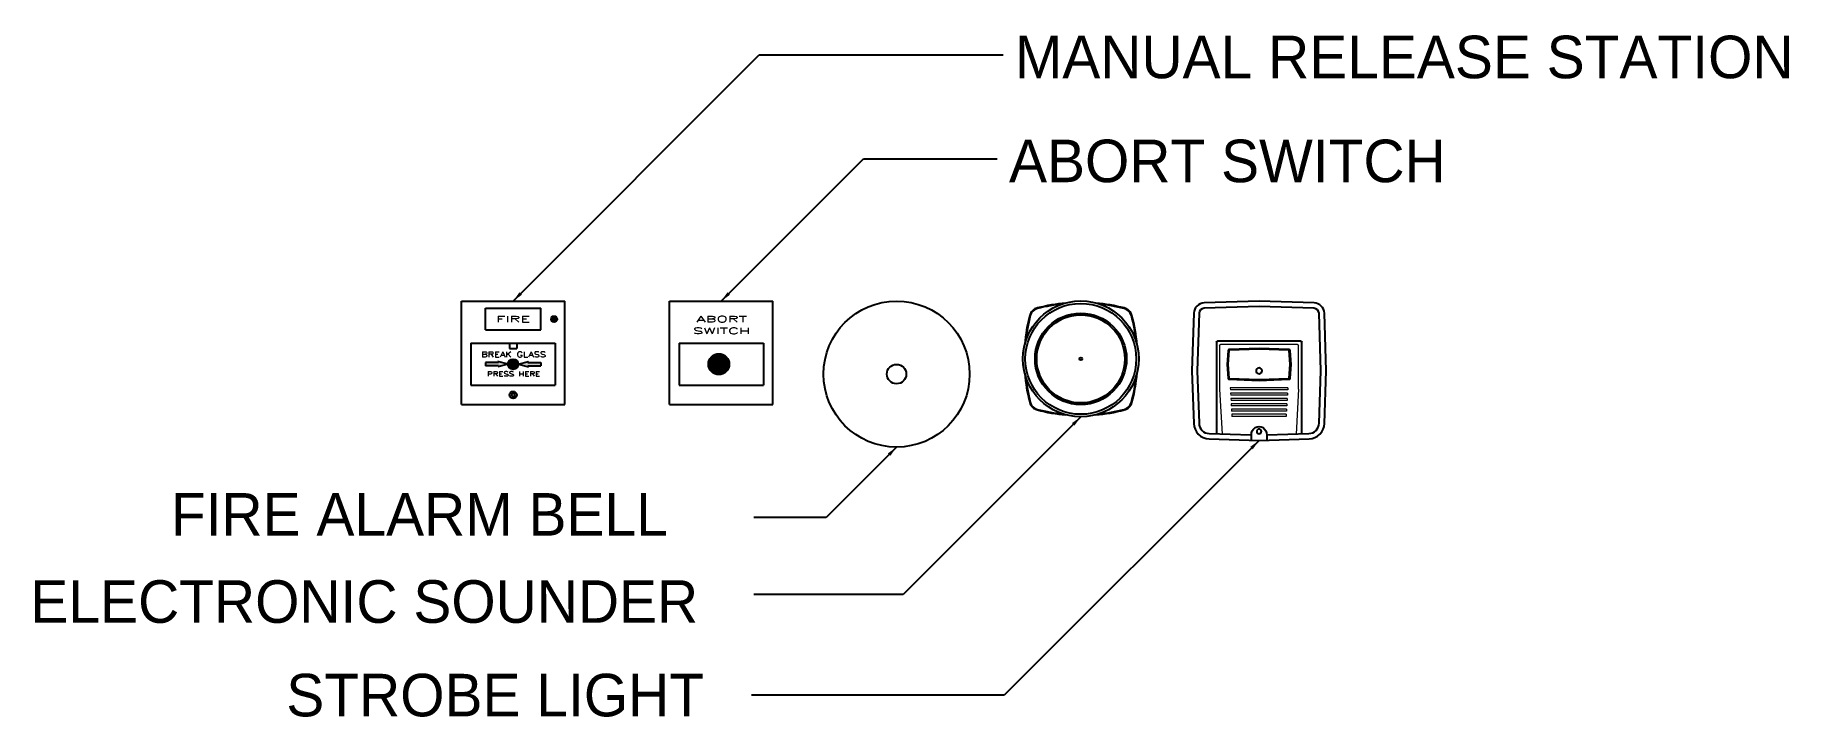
# Model space of a CAD drawing. Header units: millimetres. Extents: x -20146070 to 165023, y -3349561 to 35447.
# Drawn here: x -371878 to -370231, y -38557 to -37916 of the extents above; entities that cross this region are included whole.
import ezdxf
from ezdxf import colors
from ezdxf.entities.mleader import LeaderData, LeaderLine
from ezdxf.enums import TextEntityAlignment as Align
from ezdxf.lldxf.tags import DXFTag
from ezdxf.math import Vec2, Vec3

# ---------------------------------------------------------------- set-up
doc = ezdxf.new("R2010")
doc.units = ezdxf.units.MM
doc.header["$LTSCALE"] = 50
doc.linetypes.add('CONTINOUS', pattern=[0])
for name, color, linetype in [('CALLPOINT', 1, 'Continuous'), ('M-_FM200---_A-_N', 7, 'Continuous'), ('M_FIREALAM-_E-', 10, 'Continuous'), ('NW-DIM', 7, 'Continuous')]:
    doc.layers.add(name, color=color, linetype=linetype)
doc.layers.add('M-_FIREALAM_E-', color=14, linetype='FIRE_ALARM', lineweight=30)
doc.styles.add('MtXpl_Agency_FB', font='AGENCYR.TTF')
doc.styles.add('RomanS', font='romans__.ttf', dxfattribs={"width": 0.75, "height": 40})
tags = doc.linetypes.add('FIRE_ALARM', pattern='A,0.5,-0.2,["FA",Standard,S=0.1,R=0,X=-0.1,Y=-0.05],-0.25', length=0.95).pattern_tags.tags
tags[6] = DXFTag(74, 10)
doc.dimstyles.new('DI (MINI 100)', dxfattribs={"dimscale": 500, "dimtxt": 0.18, "dimasz": 0.02, "dimexe": 0.01, "dimexo": 0.01, "dimgap": 0.09, "dimtad": 0, "dimtih": 1, "dimtoh": 1, "dimdec": 0, "dimzin": 0, "dimdsep": 46, "dimtxsty": 'Standard', "dimblk": 'OBLIQUE', "dimcen": 0.09, "dimadec": 0, "dimazin": 0, "dimtfac": 1, "dimtdec": 0, "dimtofl": 0, "dimtmove": 2, "dimatfit": 3, "dimfxl": 1, "dimtolj": 1, "dimtzin": 0, "dimarcsym": 0})

msp = doc.modelspace()

# ---------------------------------------------------------------- texts
at = {"layer": 'M-_FM200---_A-_N', "ltscale": 150, "char_height": 40, "width": 922.268, "attachment_point": 1, "style": 'MtXpl_Agency_FB'}
for s, insert in [('MANUAL RELEASE STATION', (-370958.1, -37916.6)), ('ABORT SWITCH', (-370963.6, -38014.3)), ('FIRE ALARM BELL', (-371750.7, -38346.4)), ('ELECTRONIC SOUNDER', (-371882.6, -38428.3)), ('STROBE LIGHT', (-371642.3, -38516.2))]:
    msp.add_mtext(s, dxfattribs=dict(at, insert=insert))

# ---------------------------------------------------------------- blocks, each defined once
blk = doc.blocks.new('MR')
for color, points in [(256, [(84.2, 80.3, 1), (89.9, 80.3, 1)]), (7, [(34.9, 36.3), (34.1, 35.5), (43.8, 37.9), (34.1, 40.3), (34.9, 39.5), (22.7, 39.5), (22.7, 36.3)]), (7, [(53.5, 37.9, 1), (43.8, 37.9, 1)]), (7, [(74.5, 36.3), (74.5, 39.5), (62.4, 39.5), (63.2, 40.3), (53.5, 37.9), (63.2, 35.5), (62.4, 36.3)])]:
    blk.add_hatch(color=color).paths.add_polyline_path(points)
for p, q in [((0, 0), (0, 97.2)), ((0, 97.2), (97.2, 97.2)), ((22.6, 70.1), (22.6, 90.5)), ((22.6, 90.5), (74.6, 90.5)), ((74.6, 70.1), (74.6, 90.5)), ((97.2, 0), (97.2, 97.2)), ((22.6, 70.1), (74.6, 70.1)), ((9, 57.7), (9, 18.1)), ((9, 57.7), (88.2, 57.7)), ((45.2, 57.7), (45.2, 52.8)), ((45.2, 52.8), (52, 52.8)), ((52, 57.7), (52, 52.8)), ((88.2, 57.7), (88.2, 18.1)), ((9, 18.1), (88.2, 18.1)), ((0, 0), (97.2, 0))]:
    blk.add_line(p, q)
at = {"color": 7}
for p, q in [((34.9, 39.5), (22.7, 39.5)), ((22.7, 39.5), (22.7, 36.3)), ((34.9, 36.3), (22.7, 36.3)), ((43.8, 37.9), (34.1, 40.3)), ((34.1, 40.3), (34.9, 39.5)), ((43.8, 37.9), (34.1, 35.5)), ((34.9, 36.3), (34.1, 35.5)), ((53.5, 37.9), (63.2, 40.3)), ((53.5, 37.9), (63.2, 35.5)), ((63.2, 40.3), (62.4, 39.5)), ((62.4, 39.5), (74.5, 39.5)), ((62.4, 36.3), (74.5, 36.3)), ((62.4, 36.3), (63.2, 35.5)), ((74.5, 39.5), (74.5, 36.3))]:
    blk.add_line(p, q, dxfattribs=at)
blk.add_lwpolyline([(47.2, 8.2), (48.6, 7.3), (50.1, 8.2), (50.1, 9.9), (48.6, 10.7), (47.2, 9.9)], close=True)
for centre, radius in [((87.1, 80.3), 2.83), ((48.6, 9), 3.39)]:
    blk.add_circle(centre, radius)
blk.add_circle((48.6, 37.9), 4.85, dxfattribs=at)
at = {"color": 7, "style": 'RomanS'}
for s, height, width, p in [('FIRE', 5.65, 2, (48.6, 80.3)), ('BREAK GLASS', 5.14, 1.3, (49.1, 47.1)), ('PRESS HERE', 4.52, 1.3, (49.1, 28.8))]:
    blk.add_text(s, height=height, dxfattribs=dict(at, width=width)).set_placement(p, align=Align.MIDDLE)
blk = doc.blocks.new('AB')
h = blk.add_hatch(color=0)
h.dxf.hatch_style = 1
h.paths.add_polyline_path([(56.2, 37.9, 1), (36.6, 37.9, 1)])
for p, q in [((0, 0), (0, 97.2)), ((0, 97.2), (97.2, 97.2)), ((97.2, 0), (97.2, 97.2)), ((9, 57.7), (9, 18.1)), ((9, 57.7), (88.2, 57.7)), ((88.2, 57.7), (88.2, 18.1)), ((9, 18.1), (88.2, 18.1)), ((0, 0), (97.2, 0))]:
    blk.add_line(p, q)
blk.add_circle((46.4, 37.9), 9.83)
at = {"color": 7, "style": 'RomanS', "width": 2}
for s, p in [('ABORT', (49, 80.3)), ('SWITCH', (49, 69.2))]:
    blk.add_text(s, height=5.65, dxfattribs=at).set_placement(p, align=Align.MIDDLE)
blk = doc.blocks.new('BELLL')
at = {"layer": 'CALLPOINT'}
for radius in [68.6, 9.15]:
    blk.add_circle((0, 0), radius, dxfattribs=at)
blk = doc.blocks.new('HORN')
at = {"layer": 'CALLPOINT'}
for radius in [54.4, 52.1, 43, 41.4, 1.25]:
    blk.add_circle((0, -1.2), radius, dxfattribs=at)
for centre, radius, start, end in [((0, -111.3), 163.1, 94.9688, 104.4812), ((0, -111.3), 162.6, 95.872, 104.4812), ((0, -111.3), 163.1, 75.5089, 85.0312), ((0, -111.3), 162.6, 75.5089, 84.128), ((107.4, -1.2), 160.6, 165.2828, 175.1583), ((107.4, -1.2), 160.1, 165.2828, 174.1991), ((-38.3, 37), 10, 104.4812, 165.2828), ((-38.3, 37), 9.5, 104.4812, 165.2828), ((38.3, 37), 9.5, 14.9404, 75.5089), ((38.3, 37), 10, 14.9404, 75.5089), ((-105, -1.2), 157.9, 5.7251, 14.9404), ((-105, -1.2), 158.4, 4.7096, 14.9404), ((107.4, -1.2), 160.6, 184.8417, 194.7208), ((-105, -1.2), 158.4, 345.056, 355.2904), ((107.4, -1.2), 160.1, 185.8009, 194.7208), ((-105, -1.2), 157.9, 345.056, 354.2749), ((-38.3, -39.5), 10, 194.7208, 255.44), ((-38.3, -39.5), 9.5, 194.7208, 255.44), ((0, 107.9), 162.3, 255.44, 265.0697), ((0, 107.9), 161.8, 255.44, 264.1492), ((0, 107.9), 162.3, 274.9303, 284.57), ((0, 107.9), 161.8, 275.8508, 284.57), ((38.3, -39.5), 9.5, 284.57, 345.056), ((38.3, -39.5), 10, 284.57, 345.056)]:
    blk.add_arc(centre, radius, start, end, dxfattribs=at)
blk = doc.blocks.new('A$C19921543')
at = {"color": 0, "linetype": 'Continuous', "lineweight": -2}
for p, q in [((-103.1, -59.3), (-103.1, 26.8)), ((-102.1, 27.8), (-23.9, 27.8)), ((-22.9, 26.8), (-22.9, -59.3)), ((-70.3, -60), (-70.4, -65.3)), ((-55.7, -60), (-55.6, -65.3)), ((-55.7, -60), (-55.6, -65.3))]:
    blk.add_line(p, q, dxfattribs=at)
at = {"color": 8, "linetype": 'Continuous', "lineweight": 5}
for p, q in [((-100.1, -17.2), (-100.1, 23.8)), ((-99.1, 24.8), (-26.9, 24.8)), ((-25.9, 23.8), (-25.9, -17.2)), ((-90, -15.9), (-36, -15.9)), ((-90, -15.9), (-89.9, -17.9)), ((-36, -15.9), (-36.1, -17.9)), ((-100.1, -17.2), (-97.8, -59.4)), ((-89.9, -17.9), (-36.1, -17.9)), ((-89.7, -20.9), (-89.6, -22.9)), ((-89.7, -20.9), (-36.3, -20.9)), ((-89.6, -22.9), (-36.4, -22.9)), ((-89.4, -25.9), (-89.3, -27.9)), ((-89.4, -25.9), (-36.6, -25.9)), ((-89.3, -27.9), (-36.7, -27.9)), ((-89.2, -30.9), (-89.1, -32.9)), ((-89.2, -30.9), (-36.8, -30.9)), ((-89.1, -32.9), (-36.9, -32.9)), ((-36.8, -30.9), (-36.9, -32.9)), ((-36.6, -25.9), (-36.7, -27.9)), ((-36.3, -20.9), (-36.4, -22.9)), ((-25.9, -17.2), (-28.2, -59.4)), ((-88.9, -35.9), (-88.8, -37.9)), ((-88.9, -35.9), (-37.1, -35.9)), ((-88.8, -37.9), (-37.2, -37.9)), ((-88.6, -40.9), (-88.5, -42.9)), ((-88.6, -40.9), (-37.4, -40.9)), ((-88.5, -42.9), (-37.5, -42.9)), ((-37.4, -40.9), (-37.5, -42.9)), ((-37.1, -35.9), (-37.2, -37.9))]:
    blk.add_line(p, q, dxfattribs=at)
at = {"color": 0, "linetype": 'Continuous', "lineweight": -2}
for points in [[(-114.6, 63.8), (-63, 65.5), (-11.4, 63.8, -0.395515), (-1.7, 54.1), (0, 0), (-1.6, -49.4, -0.395515), (-16.1, -64), (-63, -65.5), (-109.9, -64, -0.395515), (-124.4, -49.4), (-126, 0), (-124.3, 54.1, -0.395515)], [(-63, 21), (-63, 21), (-34.9, 20, -0.383561), (-33.9, 19.1), (-33, 6), (-33.9, -7.1, -0.383561), (-34.9, -8), (-63, -9), (-91.1, -8, -0.383561), (-92.1, -7.1), (-93, 6), (-92.1, 19.1, -0.383561), (-91.1, 20), (-63, 21)]]:
    blk.add_lwpolyline(points, format="xyb", close=True, dxfattribs=at)
blk.add_lwpolyline([(-70.3, -60.3), (-109.8, -59, -0.395515), (-119.4, -49.3), (-121, 0), (-119.3, 54, -0.395515), (-114.5, 58.8), (-63, 60.5), (-11.5, 58.8, -0.395515), (-6.7, 54), (-5, 0), (-6.6, -49.3, -0.395515), (-16.2, -59), (-55.7, -60.3)], format="xyb", dxfattribs=at)
at = {"color": 8, "linetype": 'Continuous', "lineweight": 5}
blk.add_lwpolyline([(-63, 20), (-34.9, 19), (-34, 6), (-34.9, -7), (-63, -8), (-91.1, -7), (-92, 6), (-91.1, 19)], close=True, dxfattribs=at)
at = {"color": 2, "linetype": 'Continuous', "lineweight": -2}
blk.add_circle((-63, 0), 2.78, dxfattribs=at)
at = {"color": 0, "linetype": 'Continuous', "lineweight": -2}
blk.add_circle((-63, -56.9), 2.2, dxfattribs=at)
for centre, start, end in [((-102.1, 26.8), 90, 180), ((-23.9, 26.8), 0, 90)]:
    blk.add_arc(centre, 1, start, end, dxfattribs=at)
at = {"color": 8, "linetype": 'Continuous', "lineweight": 5}
for centre, start, end in [((-99.1, 23.8), 90, 180), ((-26.9, 23.8), 0, 90)]:
    blk.add_arc(centre, 1, start, end, dxfattribs=at)
at = {"color": 0, "linetype": 'Continuous', "lineweight": -2}
blk.add_ellipse((-63, -60), major_axis=(0, 7.66), ratio=0.947656, start_param=4.673307, end_param=7.893064, dxfattribs=at)
blk = doc.blocks.new('STR')
at = {"layer": 'M-_FIREALAM_E-', "color": 1, "linetype": 'Continuous', "lineweight": -2, "xscale": -1}
blk.add_blockref('A$C19921543', (-63, 0), dxfattribs=at)
blk = doc.blocks.new('_Oblique')
at = {"color": 0, "linetype": 'ByBlock', "lineweight": -2}
blk.add_line((-0.5, -0.5), (0.5, 0.5), dxfattribs=at)
blk = doc.blocks.new('SMOKE_FC')
at = {"color": 1, "lineweight": 9}
blk.add_circle((10040243.91, 1663042.57), 192.81, dxfattribs=at)
at = {"color": 1}
blk.add_circle((10040243.91, 1663042.57), 141.81, dxfattribs=at)
at = {"color": 7, "linetype": 'CONTINOUS'}
ml = blk.add_multileader_mtext('Standard', dxfattribs=at)
ml.set_content('{\\fArial|b0|i0|c0|p34;S}', color=7, style='RomanS')
ml.set_leader_properties(color=10)
ml.build(insert=Vec2(0, 0))
ml.multileader.update_dxf_attribs({"dogleg_length": 3.34, "arrow_head_size": 138.21, "scale": 50})
ctx = ml.context
ctx.base_point, ctx.scale, ctx.char_height, ctx.arrow_head_size, ctx.landing_gap_size, ctx.plane_origin = Vec3(10040043.16, 1663039.73), 50, 207.3094, 138.21, 138.21, Vec3(10036641.44, 1659230.95)
notes = []
notes.append((ctx, [(0, (0, 0, 0), (0, 0), (1, 0), 1, [])]))
ctx.mtext.insert, ctx.mtext.flow_direction = Vec3(10040181.36, 1663145.15), 5
for ctx, leaders in notes:
    for number, flags, end, landing, length, lines in leaders:
        leader = LeaderData()
        leader.index, (leader.has_last_leader_line, leader.has_dogleg_vector, leader.attachment_direction) = number, flags
        leader.last_leader_point, leader.dogleg_vector, leader.dogleg_length = Vec3(end), Vec3(landing), length
        for number, points, colour, breaks in lines:
            line = LeaderLine()
            line.index, line.vertices, line.color, line.breaks = number, Vec3.list(points), colors.encode_raw_color(colour), breaks
            leader.lines.append(line)
        ctx.leaders.append(leader)
blk = doc.blocks.new('SMOKE')
at = {"color": 1}
blk.add_circle((10040707.4, 1663042.57), 202.41, dxfattribs=at)
at = {"color": 7, "linetype": 'CONTINOUS'}
ml = blk.add_multileader_mtext('Standard', dxfattribs=at)
ml.set_content('{\\fArial|b0|i0|c0|p34;S}', color=7, style='RomanS')
ml.set_leader_properties(color=10)
ml.build(insert=Vec2(0, 0))
ml.multileader.update_dxf_attribs({"dogleg_length": 3.34, "arrow_head_size": 171.11, "scale": 50})
ctx = ml.context
ctx.base_point, ctx.scale, ctx.char_height, ctx.arrow_head_size, ctx.landing_gap_size, ctx.plane_origin = Vec3(10040458.85, 1663039.05), 50, 256.6687, 171.11, 171.11, Vec3(10036247.2, 1658323.42)
notes = []
notes.append((ctx, [(0, (0, 0, 0), (0, 0), (1, 0), 1, [])]))
ctx.mtext.insert, ctx.mtext.flow_direction = Vec3(10040629.96, 1663169.57), 5
for ctx, leaders in notes:
    for number, flags, end, landing, length, lines in leaders:
        leader = LeaderData()
        leader.index, (leader.has_last_leader_line, leader.has_dogleg_vector, leader.attachment_direction) = number, flags
        leader.last_leader_point, leader.dogleg_vector, leader.dogleg_length = Vec3(end), Vec3(landing), length
        for number, points, colour, breaks in lines:
            line = LeaderLine()
            line.index, line.vertices, line.color, line.breaks = number, Vec3.list(points), colors.encode_raw_color(colour), breaks
            leader.lines.append(line)
        ctx.leaders.append(leader)

# ---------------------------------------------------------------- block references
for name, p in [('BELLL', (-371069.2, -38234.6)), ('HORN', (-370896.2, -38219.1)), ('STR', (-370728.8, -38231.5))]:
    msp.add_blockref(name, p)
at = {"layer": 'M_FIREALAM-_E-'}
for name, p, xscale, yscale, zscale in [('SMOKE', (-13215027, -2136319.2), 1.28, 1.28, 1.28), ('SMOKE', (-12842896.3, -2136319.2), 1.28, 1.28, 1.28), ('SMOKE', (-13209527.3, -2137019.4), 1.28, 1.28, 1.28), ('SMOKE', (-12837356.5, -2137100.4), 1.28, 1.28, 1.28), ('SMOKE', (-13215027, -2138819.2), 1.28, 1.28, 1.28), ('SMOKE', (-12842882.2, -2139119.2), 1.28, 1.28, 1.28), ('SMOKE', (-12837356.5, -2141062.9), 1.28, 1.28, 1.28), ('SMOKE', (-13209538.6, -2141143.9), 1.28, 1.28, 1.28), ('SMOKE', (-13216376.9, -2141531.7), 1.28, 1.28, 1.28), ('SMOKE', (-13213677.1, -2141531.7), 1.28, 1.28, 1.28), ('SMOKE', (-12844197.6, -2141531.7), 1.28, 1.28, 1.28), ('SMOKE', (-12841946.4, -2141531.7), 1.28, 1.28, 1.28), ('SMOKE', (-10646155.8, -1718610.1), 1.024, 1.024, 1.024), ('SMOKE', (-10273997.7, -1718610.1), 1.024, 1.024, 1.024), ('SMOKE', (-10644656.4, -1718640.4), 1.024, 1.024, 1.024), ('SMOKE', (-10272498.3, -1718640.4), 1.024, 1.024, 1.024), ('SMOKE', (-13016264.7, -2148128.1), 1.28, 1.28, 1.28), ('SMOKE', (-20146070.2, -3348204.7), 2, 2, 2), ('SMOKE_FC', (-20145143.2, -3349560.7), 2, 2, 2)]:
    msp.add_blockref(name, p, dxfattribs=dict(at, xscale=xscale, yscale=yscale, zscale=zscale))
for name, p in [('MR', (-371477.9, -38263.2)), ('AB', (-371282.5, -38263.2))]:
    msp.add_blockref(name, p, dxfattribs=at)

msp.set_redraw_order([(e.dxf.handle, doc.entitydb.next_handle()) for e in msp.query("TEXT MTEXT ATTDEF DIMENSION ARC_DIMENSION")])  # texts and dimensions are drawn at this point

# ---------------------------------------------------------------- leaders
at = {"layer": 'NW-DIM'}
for points in [[(-371429.3, -38166), (-371198.1, -37934.7), (-370969, -37934.7)], [(-371233.9, -38166), (-371100.4, -38032.4), (-370974.6, -38032.4)], [(-370896.2, -38274.7), (-371063, -38441.6), (-371203.2, -38441.6)], [(-370728.8, -38297), (-370968.2, -38536.4), (-371205.3, -38536.4)], [(-371069.2, -38303.2), (-371135.3, -38369.3), (-371203.2, -38369.3)]]:
    msp.add_leader(points, dimstyle='DI (MINI 100)', override={"dimgap": 0.09, "dimtad": 0}, dxfattribs=at)

doc.saveas('drawing.dxf')
